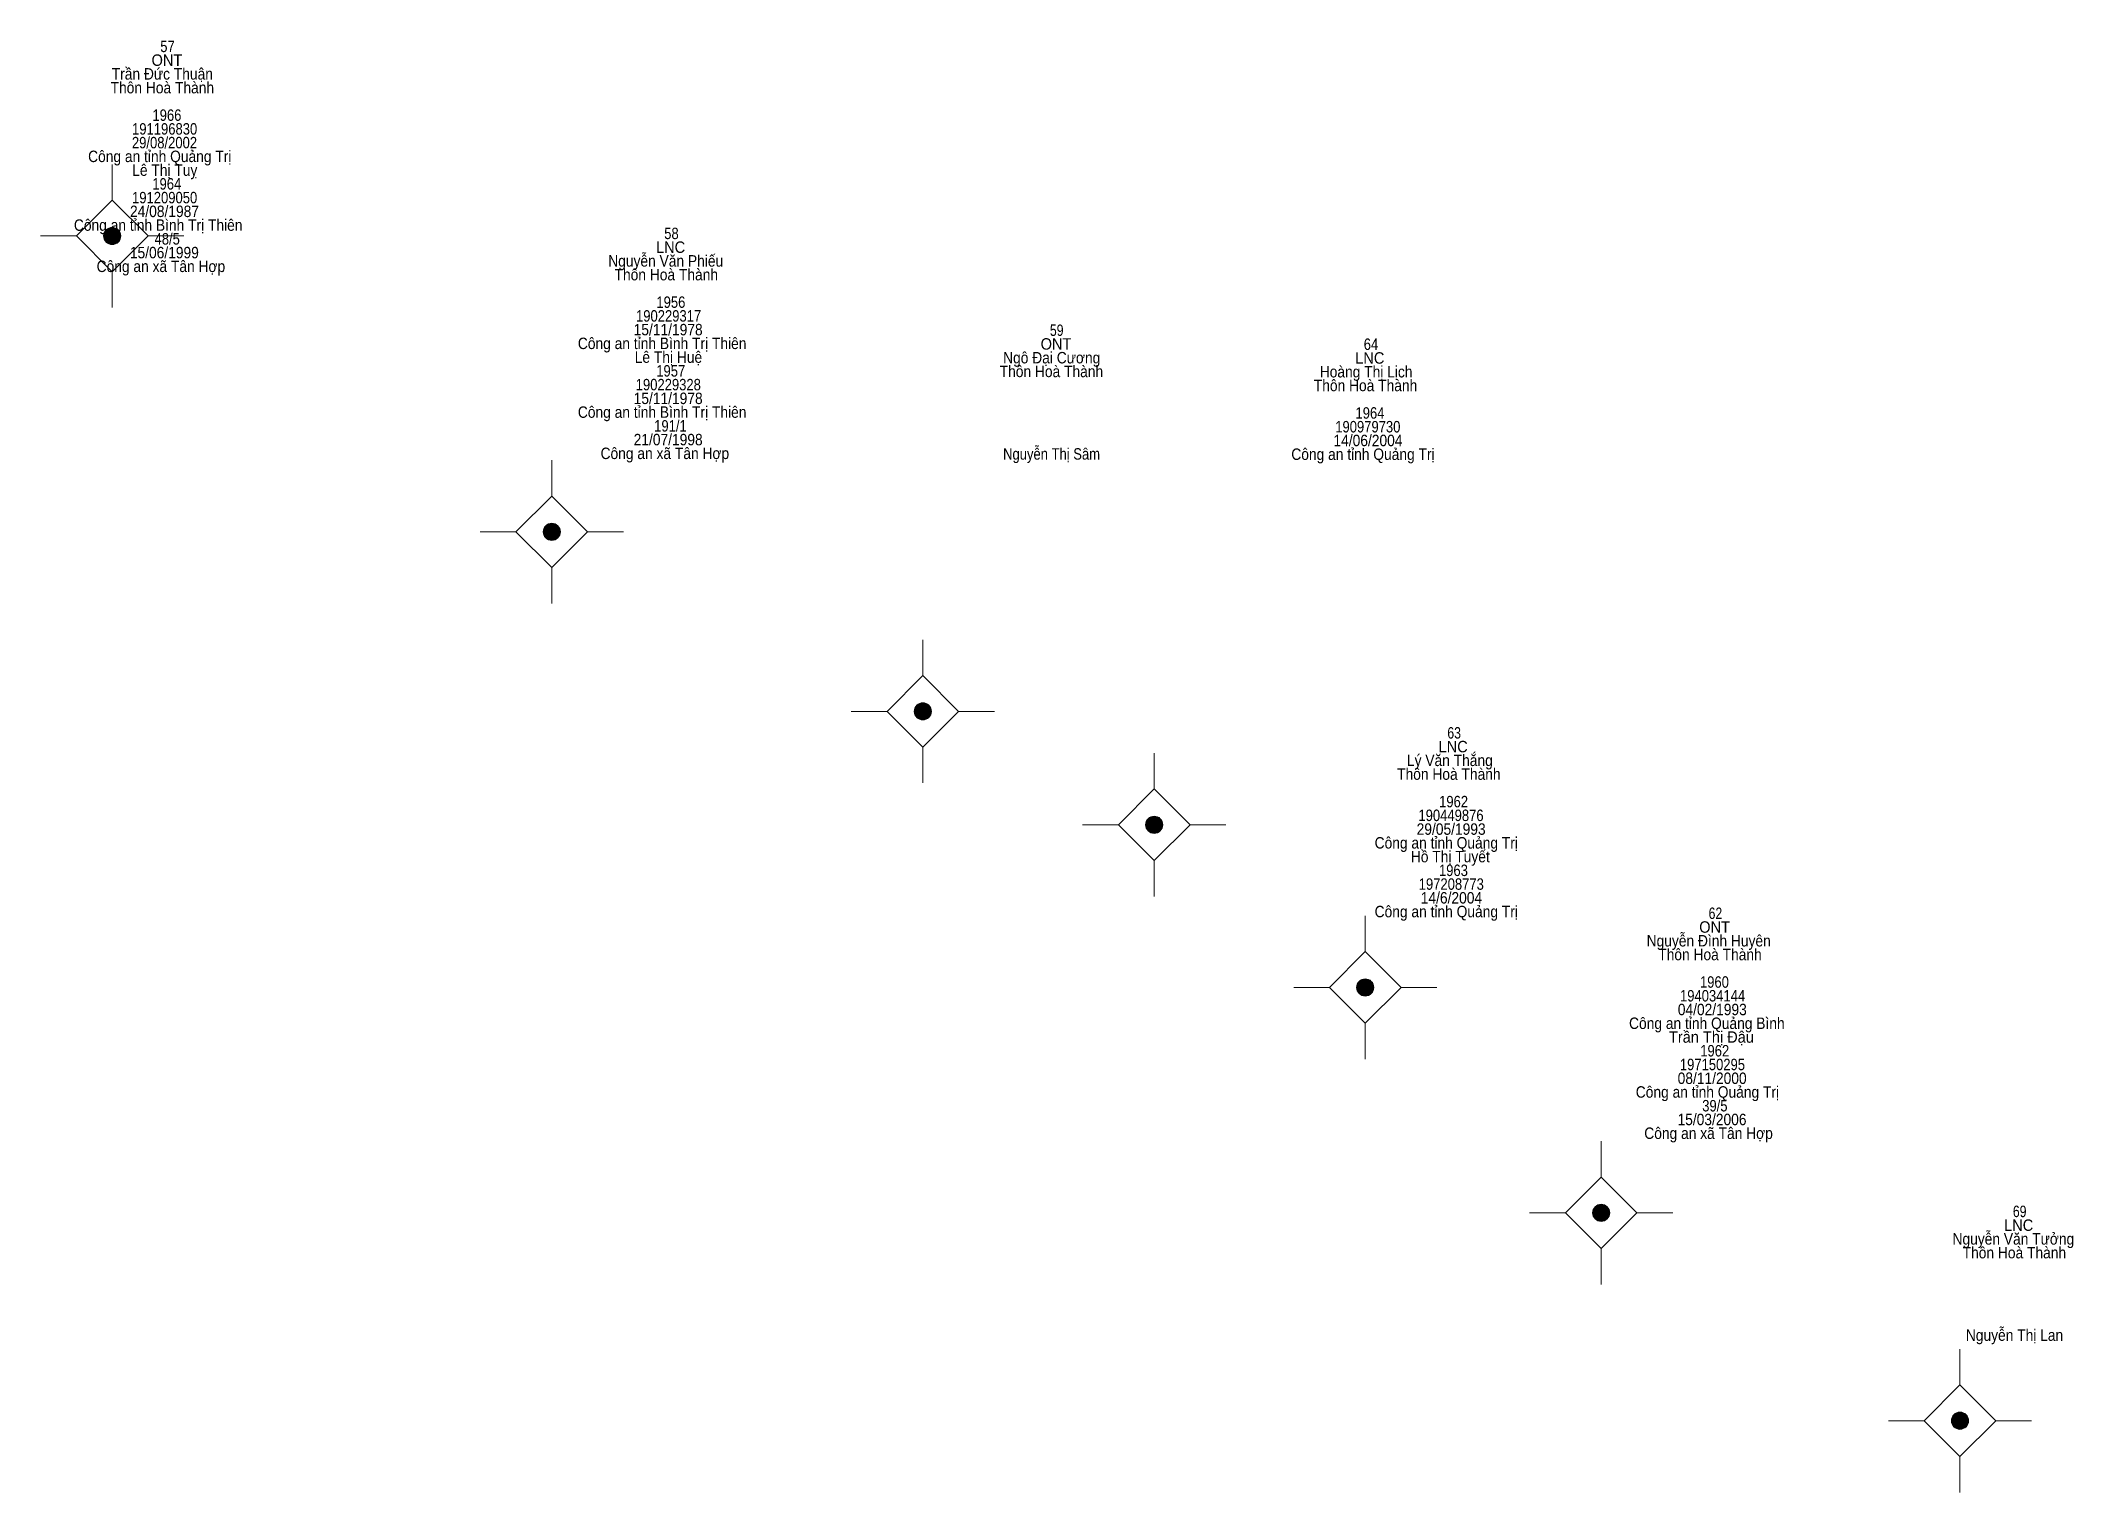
# Model space of a CAD drawing. Header units: metres. Extents: x 548344 to 551009, y 1840956 to 1844853.
# Drawn here: x 550321.4 to 550392.4, y 1841737.3 to 1841788 of the extents above; entities that cross this region are included whole.
import ezdxf
from ezdxf.enums import TextEntityAlignment as Align

# ---------------------------------------------------------------- set-up
doc = ezdxf.new("R2010")
doc.units = ezdxf.units.M
doc.header["$LTSCALE"] = 0.16
doc.layers.add('11', color=7, linetype='Continuous', lineweight=13)
doc.layers.add('15', color=7, linetype='Continuous')

msp = doc.modelspace()

# ---------------------------------------------------------------- texts
at = {"layer": '15'}
for s, width, p in [('57', 0.85, (550325.82, 1841787.57)), ('Trần Đức Thuận', 0.9, (550325.64, 1841786.61)), ('ONT', 0.95, (550325.8, 1841787.09)), ('Thôn Hoà Thành', 0.9, (550325.64, 1841786.13)), ('191196830', 0.85, (550325.72, 1841784.69)), ('1966', 0.85, (550325.8, 1841785.17)), ('Công an tỉnh Quảng Trị', 0.9, (550325.55, 1841783.73)), ('29/08/2002', 0.85, (550325.715, 1841784.21)), ('Lê Thị Tuỵ', 0.9, (550325.725, 1841783.25)), ('1964', 0.85, (550325.795, 1841782.77)), ('24/08/1987', 0.9, (550325.715, 1841781.81)), ('191209050', 0.85, (550325.72, 1841782.29)), ('Công an tỉnh Bình Trị Thiên', 0.9, (550325.495, 1841781.33)), ('58', 0.85, (550343.42, 1841781.04)), ('15/06/1999', 0.9, (550325.71, 1841780.37)), ('48/5', 0.85, (550325.81, 1841780.85)), ('LNC', 0.95, (550343.39, 1841780.56)), ('Công an xã Tân Hợp', 0.9, (550325.59, 1841779.89)), ('Nguyễn Văn Phiếu', 0.9, (550343.22, 1841780.08)), ('Thôn Hoà Thành', 0.9, (550343.24, 1841779.6)), ('190229317', 0.85, (550343.32, 1841778.16)), ('1956', 0.85, (550343.4, 1841778.64)), ('15/11/1978', 0.9, (550343.305, 1841777.68)), ('59', 0.8, (550356.875, 1841777.66)), ('Công an tỉnh Bình Trị Thiên', 0.9, (550343.095, 1841777.2)), ('Lê Thị Huệ', 0.9, (550343.315, 1841776.72)), ('Ngô Đại Cương', 0.9, (550356.7, 1841776.7)), ('ONT', 0.95, (550356.85, 1841777.18)), ('LNC', 0.95, (550367.81, 1841776.69)), ('64', 0.85, (550367.85, 1841777.17)), ('1957', 0.85, (550343.395, 1841776.24)), ('Thôn Hoà Thành', 0.9, (550356.69, 1841776.22)), ('Hoàng Thị Lịch', 0.9, (550367.68, 1841776.21)), ('15/11/1978', 0.9, (550343.305, 1841775.28)), ('190229328', 0.85, (550343.31, 1841775.76)), ('Thôn Hoà Thành', 0.9, (550367.66, 1841775.73)), ('Công an tỉnh Bình Trị Thiên', 0.9, (550343.095, 1841774.8)), ('1964', 0.85, (550367.815, 1841774.77)), ('21/07/1998', 0.9, (550343.305, 1841773.84)), ('191/1', 0.85, (550343.385, 1841774.32)), ('14/06/2004', 0.9, (550367.745, 1841773.81)), ('190979730', 0.85, (550367.74, 1841774.29)), ('Công an xã Tân Hợp', 0.9, (550343.19, 1841773.36)), ('Nguyễn Thị Sâm', 0.85, (550356.695, 1841773.34)), ('Công an tỉnh Quảng Trị', 0.9, (550367.57, 1841773.33)), ('63', 0.8, (550370.755, 1841763.6)), ('Lý Văn Thắng', 0.9, (550370.605, 1841762.64)), ('LNC', 0.95, (550370.72, 1841763.12)), ('Thôn Hoà Thành', 0.9, (550370.57, 1841762.16)), ('1962', 0.85, (550370.735, 1841761.2)), ('190449876', 0.85, (550370.645, 1841760.72)), ('Công an tỉnh Quảng Trị', 0.9, (550370.48, 1841759.76)), ('29/05/1993', 0.9, (550370.65, 1841760.24)), ('Hồ Thị Tuyết', 0.9, (550370.62, 1841759.28)), ('197208773', 0.85, (550370.655, 1841758.32)), ('1963', 0.85, (550370.73, 1841758.8)), ('14/6/2004', 0.9, (550370.66, 1841757.84)), ('Công an tỉnh Quảng Trị', 0.9, (550370.48, 1841757.36)), ('ONT', 0.95, (550379.85, 1841756.82)), ('62', 0.8, (550379.88, 1841757.3)), ('Nguyễn Đình Huyên', 0.9, (550379.645, 1841756.34)), ('Thôn Hoà Thành', 0.9, (550379.69, 1841755.86)), ('1960', 0.85, (550379.845, 1841754.9)), ('04/02/1993', 0.9, (550379.77, 1841753.94)), ('194034144', 0.85, (550379.78, 1841754.42)), ('Công an tỉnh Quảng Bình', 0.9, (550379.58, 1841753.46)), ('Trần Thị Đậu', 0.95, (550379.74, 1841752.98)), ('197150295', 0.85, (550379.775, 1841752.02)), ('1962', 0.85, (550379.855, 1841752.5)), ('08/11/2000', 0.9, (550379.765, 1841751.54)), ('Công an tỉnh Quảng Trị', 0.9, (550379.6, 1841751.06)), ('39/5', 0.85, (550379.86, 1841750.58)), ('15/03/2006', 0.9, (550379.76, 1841750.1)), ('Công an xã Tân Hợp', 0.9, (550379.64, 1841749.62)), ('69', 0.8, (550390.505, 1841746.89)), ('LNC', 0.95, (550390.47, 1841746.41)), ('Nguyễn Văn Tưởng', 0.9, (550390.285, 1841745.93)), ('Thôn Hoà Thành', 0.9, (550390.32, 1841745.45)), ('Nguyễn Thị Lan', 0.9, (550390.325, 1841742.57))]:
    msp.add_text(s, height=0.4, dxfattribs=dict(at, width=width)).set_placement(p, align=Align.CENTER)

# ---------------------------------------------------------------- hatches: boundary and pattern name
at = {"layer": '11'}
for points in [[(550324.1895, 1841781.15, 1), (550323.5895, 1841781.15, 1)], [(550339.5395, 1841770.82, 1), (550338.9395, 1841770.82, 1)], [(550352.4995, 1841764.55, 1), (550351.8995, 1841764.55, 1)], [(550360.5795, 1841760.59, 1), (550359.9795, 1841760.59, 1)], [(550367.9495, 1841754.91, 1), (550367.3495, 1841754.91, 1)], [(550376.1895, 1841747.04, 1), (550375.5895, 1841747.04, 1)], [(550388.7195, 1841739.78, 1), (550388.1195, 1841739.78, 1)]]:
    msp.add_hatch(color=256, dxfattribs=at).paths.add_polyline_path(points)

# ---------------------------------------------------------------- linework, layer by layer
for p, q in [((550323.89, 1841783.65), (550323.89, 1841782.4)), ((550322.64, 1841781.15), (550321.39, 1841781.15)), ((550326.39, 1841781.15), (550325.14, 1841781.15)), ((550323.89, 1841779.9), (550323.89, 1841778.65)), ((550339.24, 1841773.32), (550339.24, 1841772.07)), ((550337.99, 1841770.82), (550336.74, 1841770.82)), ((550341.74, 1841770.82), (550340.49, 1841770.82)), ((550339.24, 1841769.57), (550339.24, 1841768.32)), ((550352.2, 1841767.05), (550352.2, 1841765.8)), ((550350.95, 1841764.55), (550349.7, 1841764.55)), ((550354.7, 1841764.55), (550353.45, 1841764.55)), ((550352.2, 1841763.3), (550352.2, 1841762.05)), ((550360.28, 1841763.09), (550360.28, 1841761.84)), ((550359.03, 1841760.59), (550357.78, 1841760.59)), ((550362.78, 1841760.59), (550361.53, 1841760.59)), ((550360.28, 1841759.34), (550360.28, 1841758.09)), ((550367.65, 1841757.41), (550367.65, 1841756.16)), ((550366.4, 1841754.91), (550365.15, 1841754.91)), ((550370.15, 1841754.91), (550368.9, 1841754.91)), ((550367.65, 1841753.66), (550367.65, 1841752.41)), ((550375.89, 1841749.54), (550375.89, 1841748.29)), ((550374.64, 1841747.04), (550373.39, 1841747.04)), ((550378.39, 1841747.04), (550377.14, 1841747.04)), ((550375.89, 1841745.79), (550375.89, 1841744.54)), ((550388.42, 1841742.28), (550388.42, 1841741.03)), ((550387.17, 1841739.78), (550385.92, 1841739.78)), ((550390.92, 1841739.78), (550389.67, 1841739.78)), ((550388.42, 1841738.53), (550388.42, 1841737.28))]:
    msp.add_line(p, q, dxfattribs=at)
for points in [[(550323.89, 1841782.4), (550322.64, 1841781.15), (550323.89, 1841779.9), (550325.14, 1841781.15)], [(550339.24, 1841772.07), (550337.99, 1841770.82), (550339.24, 1841769.57), (550340.49, 1841770.82)], [(550352.2, 1841765.8), (550350.95, 1841764.55), (550352.2, 1841763.3), (550353.45, 1841764.55)], [(550360.28, 1841761.84), (550359.03, 1841760.59), (550360.28, 1841759.34), (550361.53, 1841760.59)], [(550367.65, 1841756.16), (550366.4, 1841754.91), (550367.65, 1841753.66), (550368.9, 1841754.91)], [(550375.89, 1841748.29), (550374.64, 1841747.04), (550375.89, 1841745.79), (550377.14, 1841747.04)], [(550388.42, 1841741.03), (550387.17, 1841739.78), (550388.42, 1841738.53), (550389.67, 1841739.78)]]:
    msp.add_lwpolyline(points, close=True, dxfattribs=at)
for centre in [(550323.8895, 1841781.15), (550339.2395, 1841770.82), (550352.1995, 1841764.55), (550360.2795, 1841760.59), (550367.6495, 1841754.91), (550375.8895, 1841747.04), (550388.4195, 1841739.78)]:
    msp.add_circle(centre, 0.3, dxfattribs=at)

msp.set_redraw_order([(e.dxf.handle, doc.entitydb.next_handle()) for e in msp.query("TEXT MTEXT ATTDEF DIMENSION ARC_DIMENSION")])  # texts and dimensions are drawn at this point

doc.saveas('drawing.dxf')
